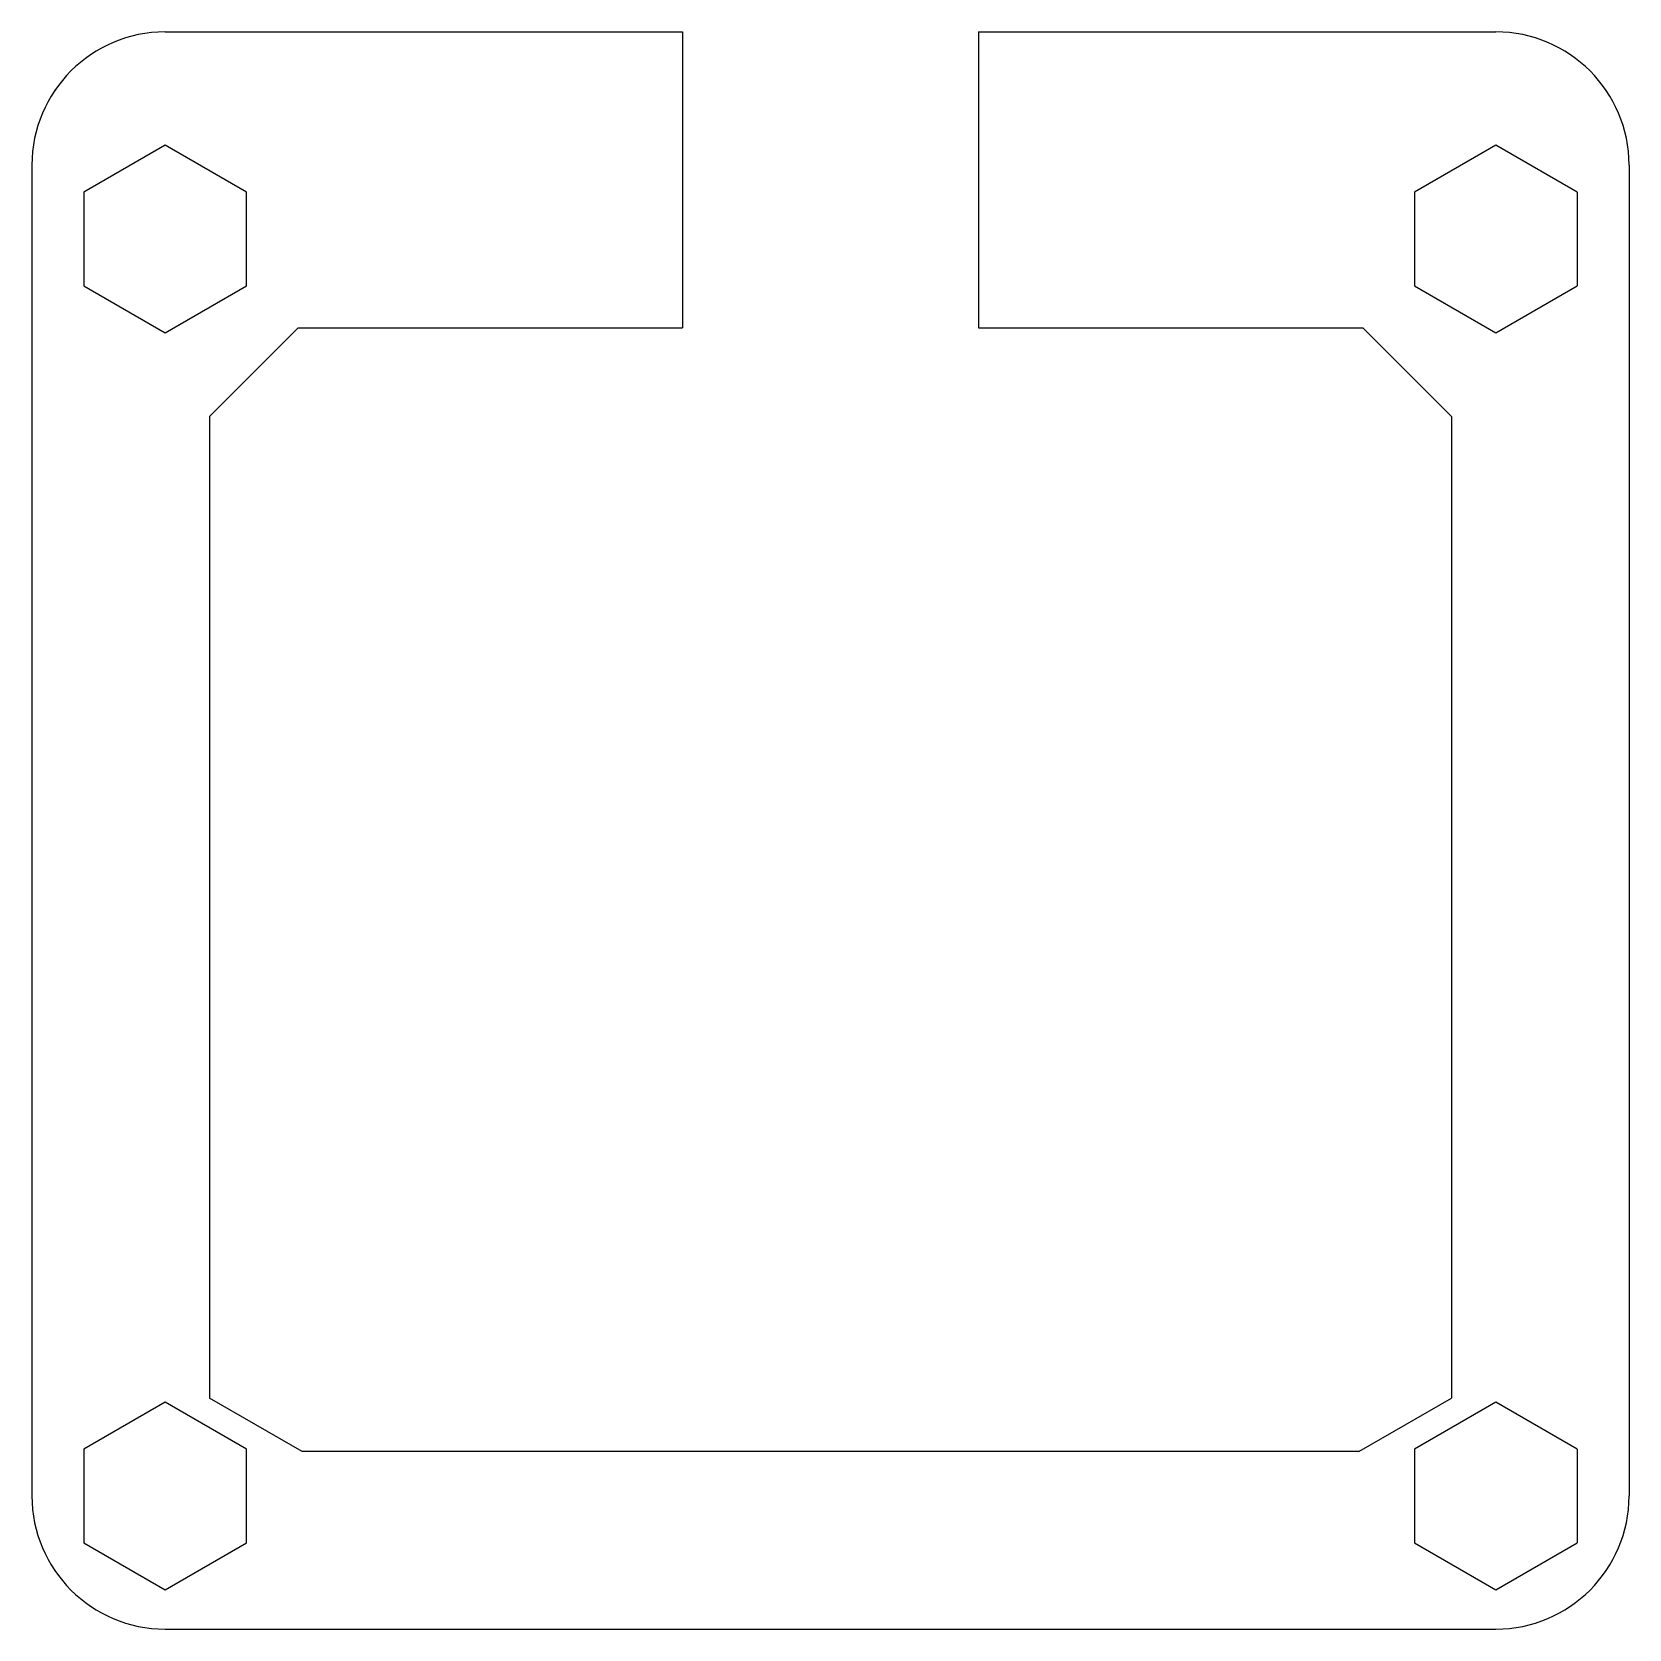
# Model space of a CAD drawing. Header units: inches. Extents: x 72 to 528, y 24 to 185.
# Drawn here: x 200.8 to 254.8, y 24.1 to 78.1 of the extents above; entities that cross this region are included whole.
import ezdxf

# ---------------------------------------------------------------- set-up
doc = ezdxf.new("R2010")
doc.units = ezdxf.units.IN
doc.header["$MEASUREMENT"] = 0
doc.layers.add('轮廓线层', color=7, linetype='Continuous', lineweight=35)

msp = doc.modelspace()

# ---------------------------------------------------------------- linework, layer by layer
at = {"layer": '轮廓线层', "lineweight": -3}
for p, q in [((205.34002, 78.08313), (222.84002, 78.08313)), ((222.84002, 78.08313), (222.84002, 68.08313)), ((232.84002, 78.08313), (232.84002, 68.08313)), ((232.84002, 78.08313), (250.34002, 78.08313)), ((205.34002, 74.25813), (202.59039, 72.67063)), ((208.08965, 72.67063), (205.34002, 74.25813)), ((250.34002, 74.25813), (247.59039, 72.67063)), ((253.08965, 72.67063), (250.34002, 74.25813)), ((200.84002, 73.58313), (200.84002, 28.58313)), ((254.84002, 73.58313), (254.84002, 28.58313)), ((202.59039, 72.67063), (202.59039, 69.49563)), ((208.08965, 69.49563), (208.08965, 72.67063)), ((247.59039, 72.67063), (247.59039, 69.49563)), ((253.08965, 72.67063), (253.08965, 69.49563)), ((202.59039, 69.49563), (205.34002, 67.90813)), ((205.34002, 67.90813), (208.08965, 69.49563)), ((247.59039, 69.49563), (250.34002, 67.90813)), ((250.34002, 67.90813), (253.08965, 69.49563)), ((209.84002, 68.08313), (206.84002, 65.08313)), ((209.84002, 68.08313), (222.84002, 68.08313)), ((232.84002, 68.08313), (245.84002, 68.08313)), ((245.84002, 68.08313), (248.84002, 65.08313)), ((206.84002, 65.08313), (206.84002, 31.8921)), ((248.84002, 65.08313), (248.84002, 31.8921)), ((209.97325, 30.08313), (206.84002, 31.8921)), ((245.70678, 30.08313), (248.84002, 31.8921)), ((205.34002, 31.75813), (202.59039, 30.17063)), ((208.08965, 30.17063), (205.34002, 31.75813)), ((250.34002, 31.75813), (247.59039, 30.17063)), ((253.08965, 30.17063), (250.34002, 31.75813)), ((202.59039, 30.17063), (202.59039, 26.99563)), ((208.08965, 26.99563), (208.08965, 30.17063)), ((245.70678, 30.08313), (209.97325, 30.08313)), ((247.59039, 30.17063), (247.59039, 26.99563)), ((253.08965, 30.17063), (253.08965, 26.99563)), ((202.59039, 26.99563), (205.34002, 25.40813)), ((205.34002, 25.40813), (208.08965, 26.99563)), ((247.59039, 26.99563), (250.34002, 25.40813)), ((250.34002, 25.40813), (253.08965, 26.99563)), ((205.34002, 24.08313), (250.34002, 24.08313))]:
    msp.add_line(p, q, dxfattribs=at)
for centre, start, end in [((205.34002, 73.58313), 90, 180), ((250.34002, 73.58313), 0, 90), ((205.34002, 28.58313), 180, 270), ((250.34002, 28.58313), 270, 0)]:
    msp.add_arc(centre, 4.5, start, end, dxfattribs=at)

doc.saveas('drawing.dxf')
